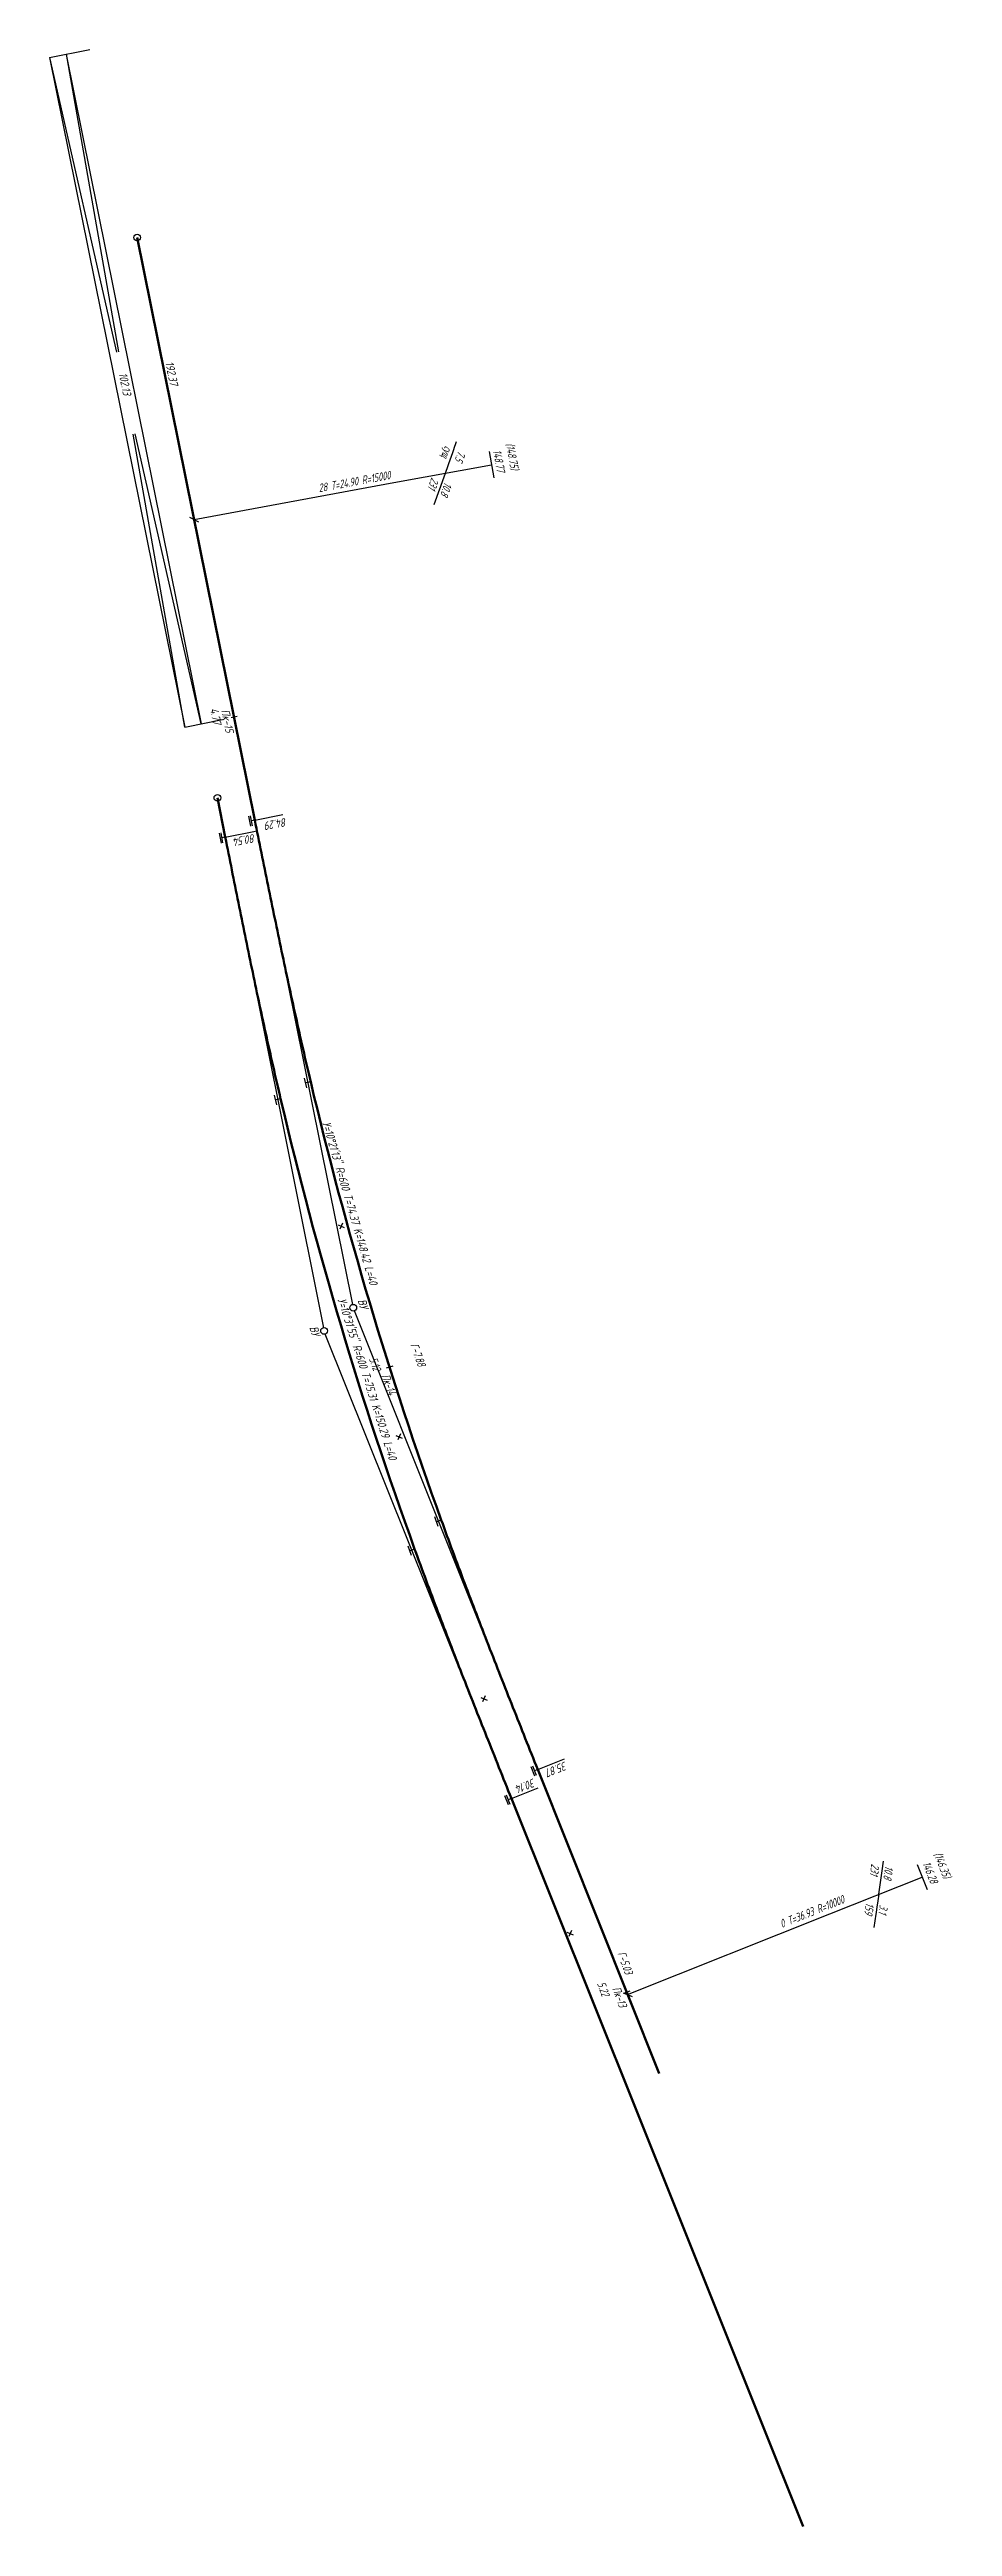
# Model space of a CAD drawing. Extents: x 8609 to 10186, y 10524 to 14399.
# Drawn here: x 9793.7 to 9928.7, y 11268.9 to 11639.3 of the extents above; entities that cross this region are included whole.
import ezdxf

# ---------------------------------------------------------------- set-up
doc = ezdxf.new("R2010")
doc.units = 0
doc.layers.add('IV.Вершины', color=7, linetype='Continuous')
doc.layers.add('съезд с I на II.Вершины', color=7, linetype='Continuous')
for name, color, linetype, lineweight in [('Временный съезд.Пикетаж', 7, 'Continuous', 15), ('Зеленые кресты', 3, 'Continuous', 30), ('Зеленые параметры кривых', 3, 'Continuous', 30), ('Зеленые пути', 3, 'Continuous', 30), ('Зеленые пути габариты', 3, 'Continuous', 30), ('Зеленые пути междупутья', 3, 'Continuous', 30), ('Зеленые пути пикетаж', 3, 'Continuous', 30), ('Зеленые пути уклоноуказатели', 3, 'Continuous', 30)]:
    doc.layers.add(name, color=color, linetype=linetype, lineweight=lineweight)
doc.styles.add('Параметры кривых', font='SPDS.shx', dxfattribs={"oblique": 15, "height": 2.5})
doc.styles.add('спдс_сжатие09', font='SPDS.shx', dxfattribs={"width": 0.9, "oblique": 15, "height": 1.25})

msp = doc.modelspace()

# ---------------------------------------------------------------- texts
at = {"layer": 'Зеленые параметры кривых', "color": 3, "lineweight": 30, "insert": (9835.64, 11479.13), "char_height": 1.25, "attachment_point": 1, "rotation": 286.2951, "style": 'Параметры кривых', "bg_fill": 3, "box_fill_scale": 1, "bg_fill_color": 256, "bg_fill_transparency": 0}
msp.add_mtext_dynamic_manual_height_columns('У=10°21\'13" R=600 T=74.37 K=148.42 L=40', width=33.8384, gutter_width=6.25, heights=[0], dxfattribs=at)
at = {"layer": 'Зеленые пути междупутья', "color": 3, "lineweight": 30, "insert": (9818.87, 11540.96), "char_height": 1.25, "attachment_point": 1, "rotation": 281.3827, "style": 'Параметры кривых', "bg_fill": 3, "box_fill_scale": 1, "bg_fill_color": 256, "bg_fill_transparency": 0}
msp.add_mtext_dynamic_manual_height_columns('4.77', width=2.0064, gutter_width=12.5, heights=[0], dxfattribs=at)

# ---------------------------------------------------------------- blocks, each defined once
blk = doc.blocks.new('alignment_tc_sign')
at = {"color": 0, "linetype": 'ByBlock', "lineweight": -2}
for p, q in [((-1.5, 1.5), (1.5, 1.5)), ((-1.5, 1), (1.5, 1)), ((0, 0), (0, 1))]:
    blk.add_line(p, q, dxfattribs=at)
blk = doc.blocks.new('alignment_cc_sign')
at = {"color": 0, "linetype": 'ByBlock', "lineweight": -2}
for p, q in [((-1.5, 1.5), (1.5, 1.5)), ((0, 0), (0, 1.5))]:
    blk.add_line(p, q, dxfattribs=at)
blk = doc.blocks.new('stationing')
at = {"color": 3, "lineweight": 30}
blk.add_line((0, 1), (0, -1), dxfattribs=at)

# ---------------------------------------------------------------- linework, layer by layer
at = {"layer": 'IV.Вершины', "color": 1, "lineweight": 30}
msp.add_line((9884.83, 11336.63), (9884.83, 11336.63), dxfattribs=at)
at = {"layer": 'Зеленые кресты', "color": 3, "lineweight": 30}
for p, q in [((9858.82, 11393.14), (9858.42, 11392.22)), ((9858.16, 11392.88), (9859.08, 11392.48)), ((9871.04, 11357.79), (9871.96, 11357.39)), ((9871.7, 11358.05), (9871.3, 11357.13))]:
    msp.add_line(p, q, dxfattribs=at)
at = {"layer": 'Зеленые пути', "color": 3, "lineweight": 30}
for p, q in [((9824.35, 11524.06), (9828.55, 11524.91)), ((9819.94, 11521.52), (9824.44, 11522.43)), ((9866.67, 11382.1), (9870.67, 11383.7)), ((9862.73, 11377.77), (9866.73, 11379.38))]:
    msp.add_line(p, q, dxfattribs=at)
msp.add_circle((9806.75, 11611.19), 0.5, dxfattribs=at)
at = {"layer": 'Зеленые пути пикетаж', "color": 3, "lineweight": 30}
for p, q in [((9793.65, 11638.08), (9803.69, 11594.03)), ((9793.65, 11638.08), (9803.69, 11594.03)), ((9793.67, 11638.08), (9799.69, 11639.3)), ((9793.67, 11638.08), (9813.89, 11537.97)), ((9793.67, 11638.08), (9813.89, 11537.97)), ((9796.14, 11638.58), (9803.99, 11594.09)), ((9796.14, 11638.58), (9803.99, 11594.09)), ((9813.89, 11537.97), (9806.16, 11581.78)), ((9813.89, 11537.97), (9806.16, 11581.78))]:
    msp.add_line(p, q, dxfattribs=at)
at = {"layer": 'Зеленые пути уклоноуказатели', "color": 3, "lineweight": 30}
for p, q in [((9859.38, 11579.2), (9860.11, 11575.27)), ((9815.27, 11569.02), (9845.13, 11574.54)), ((9845.13, 11574.54), (9859.75, 11577.21)), ((9814.61, 11569.38), (9815.93, 11568.66)), ((9910.37, 11360.53), (9924.18, 11366.02)), ((9880.11, 11348.44), (9910.37, 11360.53)), ((9879.42, 11348.73), (9880.8, 11348.14))]:
    msp.add_line(p, q, dxfattribs=at)
at = {"layer": 'Зеленые пути уклоноуказатели', "color": 1, "lineweight": 30}
msp.add_line((9923.42, 11367.9), (9924.91, 11364.18), dxfattribs=at)
at = {"layer": 'съезд с I на II.Вершины', "color": 3, "lineweight": 30}
msp.add_circle((9818.76, 11527.41), 0.5, dxfattribs=at)

# ---------------------------------------------------------------- block references
at = {"layer": 'Временный съезд.Пикетаж', "xscale": 0.5, "yscale": 0.5, "zscale": 0.5, "rotation": 291.7735236062221}
msp.add_blockref('stationing', (9879.97, 11348.79), dxfattribs=at)
at = {"layer": 'Зеленые пути', "color": 3, "lineweight": 30}
for name, p, xscale, yscale, zscale, rotation in [('alignment_tc_sign', (9824.35, 11524.06), 0.4999999999999999, 0.4999999999999999, 0.4999999999999999, 101.4199626835236), ('alignment_tc_sign', (9819.94, 11521.52), 0.5, 0.5, 0.5, 101.3125442984468), ('alignment_cc_sign', (9832.71, 11484.94), 0.4999999999999999, 0.4999999999999999, 0.4999999999999999, 103.3298201792425), ('alignment_cc_sign', (9828.22, 11482.39), 0.5, 0.5, 0.5, 103.2224017941658), ('alignment_cc_sign', (9852.24, 11419.41), 0.5, 0.5, 0.5, 109.8636542713576), ('alignment_cc_sign', (9848.26, 11415.06), 0.5, 0.5, 0.5, 109.9346472575907), ('alignment_tc_sign', (9866.67, 11382.1), 0.5, 0.5, 0.5, 111.7735185972657), ('alignment_tc_sign', (9862.73, 11377.77), 0.5000000000000006, 0.5000000000000006, 0.5000000000000006, 111.8445047533097)]:
    msp.add_blockref(name, p, dxfattribs=dict(at, xscale=xscale, yscale=yscale, zscale=zscale, rotation=rotation))
at = {"layer": 'Зеленые пути пикетаж', "xscale": 0.5, "yscale": 0.5, "zscale": 0.5, "rotation": 291.7735236062221}
msp.add_blockref('stationing', (9879.97, 11348.79), dxfattribs=at)

msp.set_redraw_order([(e.dxf.handle, doc.entitydb.next_handle()) for e in msp.query("TEXT MTEXT ATTDEF DIMENSION ARC_DIMENSION")])  # texts and dimensions are drawn at this point

# ---------------------------------------------------------------- next in the draw order: linework, layer by layer
at = {"layer": 'Зеленые кресты', "color": 3, "lineweight": 30}
for p, q in [((9836.83, 11463.55), (9837.74, 11463.15)), ((9837.48, 11463.8), (9837.08, 11462.89))]:
    msp.add_line(p, q, dxfattribs=at)
at = {"layer": 'Зеленые пути', "color": 3, "lineweight": 30}
for p, q in [((9819.94, 11521.52), (9834.61, 11448.17)), ((9862.73, 11377.77), (9834.89, 11447.21))]:
    msp.add_line(p, q, dxfattribs=at)
at = {"layer": 'Зеленые пути', "color": 3, "lineweight": 70, "flags": 128}
msp.add_lwpolyline([(9906.37, 11268.91), (9862.73, 11377.77, -0.000521), (9859.02, 11387.06, -0.001563), (9855.34, 11396.36, -0.002604), (9851.74, 11405.69, -0.003646), (9848.26, 11415.06, -0.029296), (9828.22, 11482.39, -0.003646), (9826, 11492.14, -0.002604), (9823.91, 11501.92, -0.001563), (9821.9, 11511.72, -0.000521), (9819.94, 11521.52), (9818.76, 11527.41)], format="xyb", dxfattribs=at)
at = {"layer": 'Зеленые пути', "color": 3, "lineweight": 30}
msp.add_circle((9834.71, 11447.68), 0.5, dxfattribs=at)
at = {"layer": 'Зеленые пути пикетаж', "color": 3, "lineweight": 30}
for p, q in [((9796.12, 11638.57), (9816.34, 11538.47)), ((9796.12, 11638.57), (9816.34, 11538.47)), ((9816.34, 11538.47), (9806.46, 11581.84)), ((9816.34, 11538.47), (9806.46, 11581.84)), ((9813.89, 11537.97), (9820.02, 11539.21)), ((9813.89, 11537.97), (9820.02, 11539.21))]:
    msp.add_line(p, q, dxfattribs=at)

# ---------------------------------------------------------------- next in the draw order: block references
at = {"layer": 'Зеленые пути пикетаж', "xscale": 0.5, "yscale": 0.5, "zscale": 0.5, "rotation": 281.4199676924799}
msp.add_blockref('stationing', (9821.24, 11539.46), dxfattribs=at)

# ---------------------------------------------------------------- next in the draw order: texts
at = {"layer": 'Зеленые пути уклоноуказатели', "color": 3, "lineweight": 30, "insert": (9919.87, 11367.58), "char_height": 1.25, "attachment_point": 1, "rotation": 261.7731, "style": 'спдс_сжатие09', "bg_fill": 3, "box_fill_scale": 1, "bg_fill_color": 256, "bg_fill_transparency": 0}
msp.add_mtext_dynamic_manual_height_columns('10.8\\P231', width=2.6338, gutter_width=6.25, heights=[0], dxfattribs=at)
at = {"layer": 'Зеленые пути уклоноуказатели', "color": 1, "lineweight": 30, "char_height": 1.25, "attachment_point": 1, "style": 'спдс_сжатие09', "bg_fill": 3, "box_fill_scale": 1, "bg_fill_color": 256, "bg_fill_transparency": 0}
for s, width, insert, rotation in [('\\pi-0.96792;(146.35)\\P\\pi-0.30125;146.28', 3.5594, (9927.37, 11369.01), 291.7731), ('3.1\\P159', 1.6612, (9919.06, 11361.76), 261.7731)]:
    msp.add_mtext_dynamic_manual_height_columns(s, width=width, gutter_width=6.25, heights=[0], dxfattribs=dict(at, insert=insert, rotation=rotation))

# ---------------------------------------------------------------- next in the draw order: linework, layer by layer
at = {"layer": 'Зеленые пути уклоноуказатели', "color": 3, "lineweight": 30}
msp.add_line((9917.66, 11363.45), (9918.38, 11368.39), dxfattribs=at)

# ---------------------------------------------------------------- next in the draw order: texts
at = {"layer": 'Зеленые параметры кривых', "color": 3, "lineweight": 30, "insert": (9837.92, 11452.73), "char_height": 1.25, "attachment_point": 1, "rotation": 287.7753, "style": 'Параметры кривых', "bg_fill": 3, "box_fill_scale": 1, "bg_fill_color": 256, "bg_fill_transparency": 0}
msp.add_mtext_dynamic_manual_height_columns('У=10°31\'55" R=600 T=75.31 K=150.29 L=40', width=33.8384, gutter_width=6.25, heights=[0], dxfattribs=at)
at = {"layer": 'Зеленые пути междупутья', "color": 3, "lineweight": 30, "insert": (9876.7, 11350.53), "char_height": 1.25, "attachment_point": 1, "rotation": 290, "style": 'спдс_сжатие09', "bg_fill": 3, "box_fill_scale": 1, "bg_fill_color": 256, "bg_fill_transparency": 0}
msp.add_mtext_dynamic_manual_height_columns('5.22', width=2.0064, gutter_width=12.5, heights=[0], dxfattribs=at)
at = {"layer": 'Зеленые пути уклоноуказатели', "color": 3, "lineweight": 30, "insert": (9902.71, 11359.54), "char_height": 1.25, "attachment_point": 1, "rotation": 21.7731, "style": 'спдс_сжатие09', "bg_fill": 3, "box_fill_scale": 1, "bg_fill_color": 256, "bg_fill_transparency": 0}
msp.add_mtext_dynamic_manual_height_columns('0 Т=36.93 R=10000', width=13.5718, gutter_width=6.25, heights=[0], dxfattribs=at)

# ---------------------------------------------------------------- next in the draw order: linework, layer by layer
at = {"layer": 'Зеленые кресты', "color": 3, "lineweight": 30}
for p, q in [((9845.47, 11432.05), (9846.39, 11431.65)), ((9846.13, 11432.31), (9845.73, 11431.39))]:
    msp.add_line(p, q, dxfattribs=at)
at = {"layer": 'Зеленые пути', "color": 3, "lineweight": 30}
msp.add_line((9824.35, 11524.06), (9838.98, 11451.65), dxfattribs=at)
msp.add_circle((9839.08, 11451.16), 0.5, dxfattribs=at)
at = {"layer": 'Зеленые пути уклоноуказатели', "color": 1, "lineweight": 30}
msp.add_line((9917.66, 11363.45), (9916.95, 11358.5), dxfattribs=at)

# ---------------------------------------------------------------- next in the draw order: texts
at = {"layer": 'Зеленые пути габариты', "color": 3, "lineweight": 30, "insert": (9848.72, 11446.02), "char_height": 1.25, "attachment_point": 1, "rotation": 290, "style": 'спдс_сжатие09', "bg_fill": 3, "box_fill_scale": 1, "bg_fill_color": 256, "bg_fill_transparency": 0}
msp.add_mtext_dynamic_manual_height_columns('Г-7.88', width=0.4516, gutter_width=12.5, heights=[0], dxfattribs=at)
at = {"layer": 'Зеленые пути междупутья', "color": 3, "lineweight": 30, "insert": (9842.58, 11443.92), "char_height": 1.25, "attachment_point": 1, "rotation": 290, "style": 'спдс_сжатие09', "bg_fill": 3, "box_fill_scale": 1, "bg_fill_color": 256, "bg_fill_transparency": 0}
msp.add_mtext_dynamic_manual_height_columns('5.12', width=2.0064, gutter_width=12.5, heights=[0], dxfattribs=at)

# ---------------------------------------------------------------- next in the draw order: linework, layer by layer
at = {"layer": 'Зеленые пути', "color": 3, "lineweight": 30}
msp.add_line((9866.67, 11382.1), (9839.26, 11450.7), dxfattribs=at)
at = {"layer": 'Зеленые пути', "color": 3, "lineweight": 70, "flags": 128}
msp.add_lwpolyline([(9884.83, 11336.63), (9866.67, 11382.1, -0.000521), (9862.96, 11391.39, -0.001563), (9859.3, 11400.69, -0.002604), (9855.71, 11410.03, -0.003646), (9852.24, 11419.41, -0.028517), (9832.71, 11484.94, -0.003646), (9830.48, 11494.69, -0.002604), (9828.37, 11504.47, -0.001563), (9826.34, 11514.26, -0.000521), (9824.35, 11524.06), (9806.75, 11611.19)], format="xyb", dxfattribs=at)

# ---------------------------------------------------------------- next in the draw order: block references
at = {"layer": 'Зеленые пути пикетаж', "xscale": 0.4999999999999988, "yscale": 0.4999999999999988, "zscale": 0.4999999999999988, "rotation": 287.5592695675675}
msp.add_blockref('stationing', (9844.5, 11442.26), dxfattribs=at)

# ---------------------------------------------------------------- next in the draw order: texts
at = {"layer": 'Зеленые параметры кривых', "color": 3, "lineweight": 30, "char_height": 1.25, "attachment_point": 1, "style": 'Параметры кривых', "bg_fill": 3, "box_fill_scale": 1, "bg_fill_color": 256, "bg_fill_transparency": 0}
for s, width, insert, rotation in [('84.29', 2.063, (9829.26, 11523.2), 190.8166), ('ВУ', 0.6359, (9840.91, 11452.63), 287.7753), ('ВУ', 0.6359, (9833.69, 11448.59), 287.7753), ('35.87', 1.4086, (9871.24, 11382.18), 201.7735)]:
    msp.add_mtext_dynamic_manual_height_columns(s, width=width, gutter_width=6.25, heights=[0], dxfattribs=dict(at, insert=insert, rotation=rotation))
at = {"layer": 'Зеленые пути габариты', "color": 3, "lineweight": 30, "insert": (9879.73, 11355.05), "char_height": 1.25, "attachment_point": 1, "rotation": 290, "style": 'спдс_сжатие09', "bg_fill": 3, "box_fill_scale": 1, "bg_fill_color": 256, "bg_fill_transparency": 0}
msp.add_mtext_dynamic_manual_height_columns('Г-5.03', width=1.178, gutter_width=6.25, heights=[0], dxfattribs=at)
at = {"layer": 'Зеленые пути междупутья', "color": 3, "lineweight": 30, "char_height": 1.25, "attachment_point": 1, "bg_fill": 3, "box_fill_scale": 1, "bg_fill_color": 256, "bg_fill_transparency": 0}
for s, width, insert, rotation, style in [('Пк-15', 1.87, (9820.52, 11540.77), 281.3827, 'Параметры кривых'), ('Пк-14', 1.1149, (9844.43, 11441.4), 290, 'спдс_сжатие09')]:
    msp.add_mtext_dynamic_manual_height_columns(s, width=width, gutter_width=6.25, heights=[0], dxfattribs=dict(at, insert=insert, rotation=rotation, style=style))
at = {"layer": 'Зеленые пути пикетаж', "color": 3, "lineweight": 30, "char_height": 1.25, "attachment_point": 1, "rotation": 281.3827, "style": 'Параметры кривых', "bg_fill": 3, "box_fill_scale": 1, "bg_fill_color": 256, "bg_fill_transparency": 0}
for s, width, insert in [('102.13', 1.0542, (9805.22, 11591.09)), ('192.37', 1.4696, (9812.17, 11592.8))]:
    msp.add_mtext_dynamic_manual_height_columns(s, width=width, gutter_width=6.25, heights=[0], dxfattribs=dict(at, insert=insert))
at = {"layer": 'Зеленые пути уклоноуказатели', "color": 18, "lineweight": 30, "true_color": 0x000000, "insert": (9855.95, 11578.98), "char_height": 1.25, "attachment_point": 1, "rotation": 250.4662, "style": 'спдс_сжатие09', "bg_fill": 3, "box_fill_scale": 1, "bg_fill_color": 256, "bg_fill_transparency": 0}
msp.add_mtext_dynamic_manual_height_columns('7.5\\Pсущ', width=1.5625, gutter_width=6.25, heights=[0], dxfattribs=at)
at = {"layer": 'Зеленые пути уклоноуказатели', "color": 3, "lineweight": 30, "char_height": 1.25, "attachment_point": 1, "style": 'спдс_сжатие09', "bg_fill": 3, "box_fill_scale": 1, "bg_fill_color": 256, "bg_fill_transparency": 0}
for s, width, insert, rotation in [('\\pi-1.66514;(148.75)\\P\\pi-1.01253;148.77', 2.1931, (9863.41, 11578.94), 280.4662), ('28 Т=24.90 R=15000', 14.4175, (9833.76, 11574.31), 10.4662), ('10.8\\P231', 1.5775, (9853.93, 11574.27), 250.4662)]:
    msp.add_mtext_dynamic_manual_height_columns(s, width=width, gutter_width=6.25, heights=[0], dxfattribs=dict(at, insert=insert, rotation=rotation))

# ---------------------------------------------------------------- next in the draw order: linework, layer by layer
at = {"layer": 'Зеленые пути уклоноуказатели', "color": 18, "lineweight": 30, "true_color": 0x000000}
msp.add_line((9852.86, 11575.97), (9854.54, 11580.68), dxfattribs=at)
at = {"layer": 'Зеленые пути уклоноуказатели', "color": 3, "lineweight": 30}
msp.add_line((9851.19, 11571.24), (9852.86, 11575.95), dxfattribs=at)

# ---------------------------------------------------------------- next in the draw order: texts
at = {"layer": 'Зеленые параметры кривых', "color": 3, "lineweight": 30, "char_height": 1.25, "attachment_point": 1, "style": 'Параметры кривых', "bg_fill": 3, "box_fill_scale": 1, "bg_fill_color": 256, "bg_fill_transparency": 0}
for s, width, insert, rotation in [('80.54', 1.6086, (9824.55, 11520.8), 190.8166), ('30.14', 0.7529, (9866.5, 11379.65), 201.7735)]:
    msp.add_mtext_dynamic_manual_height_columns(s, width=width, gutter_width=6.25, heights=[0], dxfattribs=dict(at, insert=insert, rotation=rotation))
at = {"layer": 'Зеленые пути пикетаж', "color": 3, "lineweight": 30, "insert": (9878.96, 11349.79), "char_height": 1.25, "attachment_point": 1, "rotation": 290, "style": 'спдс_сжатие09', "bg_fill": 3, "box_fill_scale": 1, "bg_fill_color": 256, "bg_fill_transparency": 0}
msp.add_mtext_dynamic_manual_height_columns('Пк-13', width=1.1172, gutter_width=6.25, heights=[0], dxfattribs=at)

doc.saveas('drawing.dxf')
